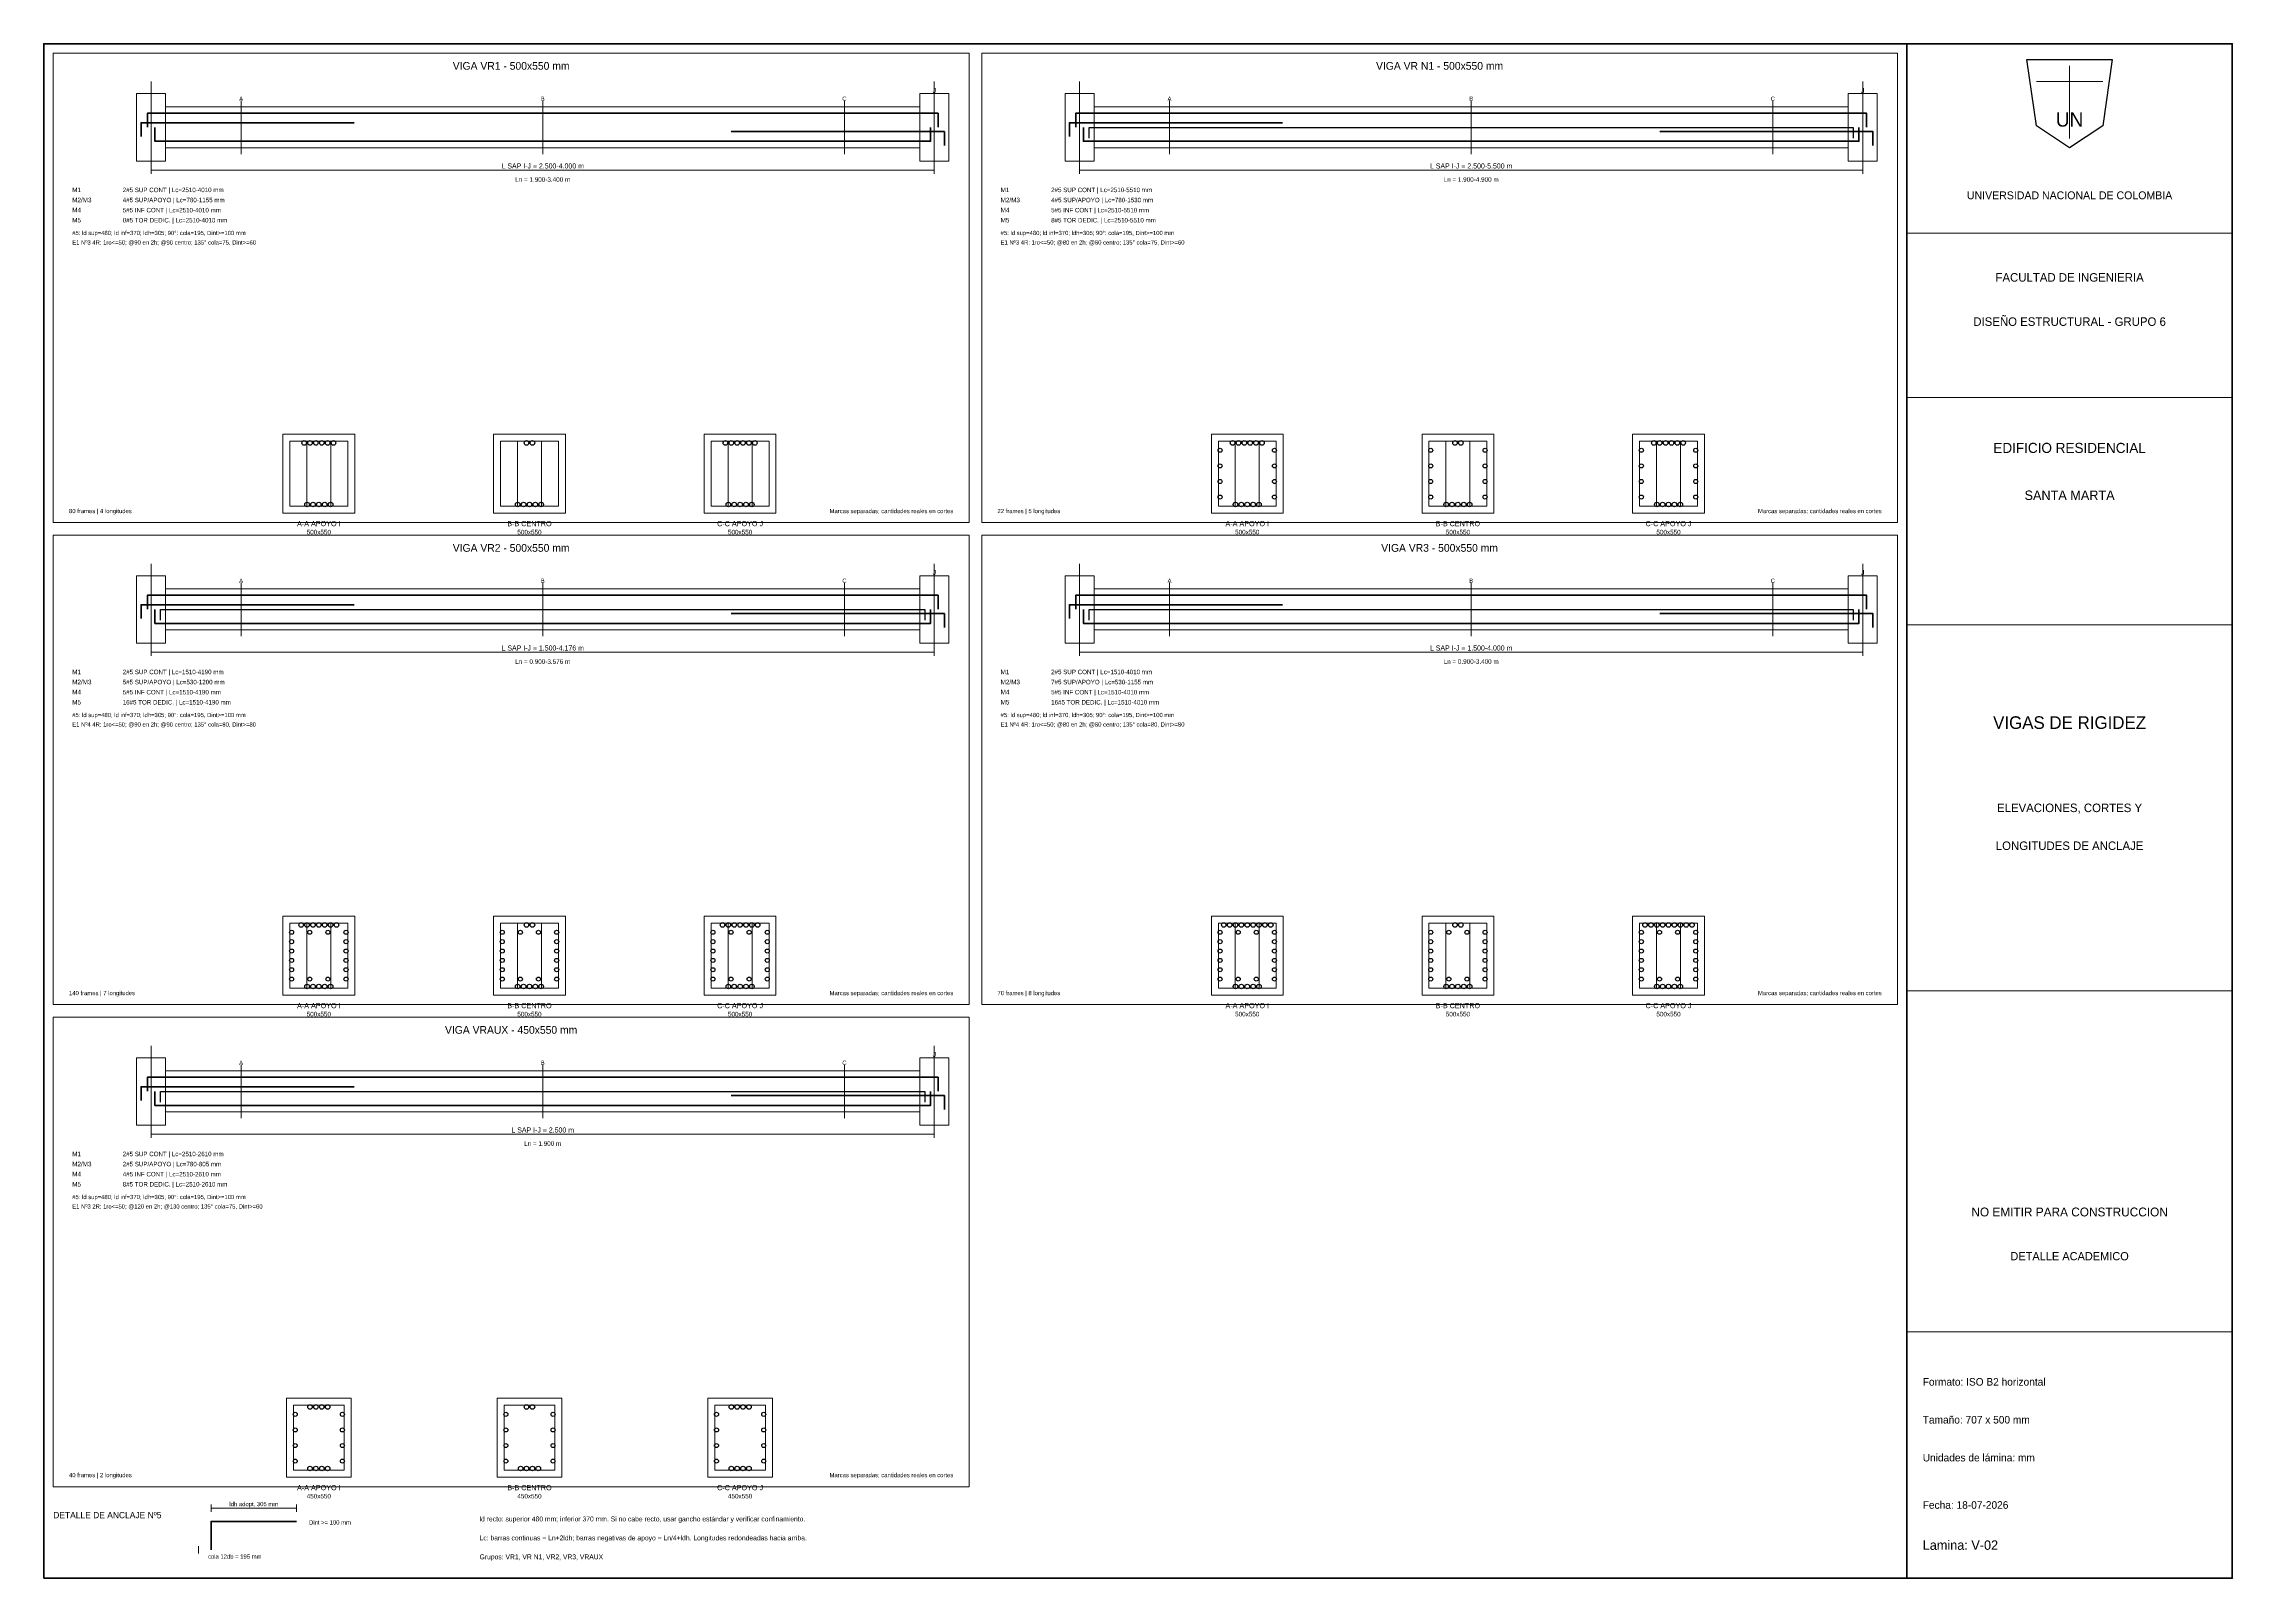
# Model space of a CAD drawing. Header units: millimetres. Extents: x 7 to 700, y 7 to 493.
import ezdxf
from ezdxf.enums import TextEntityAlignment as Align

# ---------------------------------------------------------------- set-up
doc = ezdxf.new("R2010")
doc.units = ezdxf.units.MM
for name, color, linetype in [('ALERTA', 1, 'Continuous'), ('APOYOS', 4, 'Continuous'), ('CONTORNO', 7, 'Continuous'), ('CORTE', 7, 'Continuous'), ('COTAS', 3, 'Continuous'), ('EJES', 8, 'Continuous'), ('ESTRIBOS', 7, 'Continuous'), ('GUIA', 9, 'Continuous'), ('M1_SUP_CONT', 5, 'Continuous'), ('M2_SUP_IZQ', 2, 'Continuous'), ('M3_SUP_DER', 2, 'Continuous'), ('M4_INF_CONT', 1, 'Continuous'), ('M5_TORSION', 30, 'Continuous'), ('MARCO', 7, 'Continuous'), ('ROTULO', 7, 'Continuous'), ('TEXTO', 7, 'Continuous'), ('TITULO', 6, 'Continuous')]:
    doc.layers.add(name, color=color, linetype=linetype)

msp = doc.modelspace()

# ---------------------------------------------------------------- linework, layer by layer
at = {"layer": 'APOYOS', "color": 4, "lineweight": 18}
for points in [[(36.4, 455.8), (45.6, 455.8), (45.6, 477.2), (36.4, 477.2)], [(284.4, 455.8), (293.6, 455.8), (293.6, 477.2), (284.4, 477.2)], [(330.4, 455.8), (339.6, 455.8), (339.6, 477.2), (330.4, 477.2)], [(578.4, 455.8), (587.6, 455.8), (587.6, 477.2), (578.4, 477.2)], [(36.4, 303.13), (45.6, 303.13), (45.6, 324.53), (36.4, 324.53)], [(284.4, 303.13), (293.6, 303.13), (293.6, 324.53), (284.4, 324.53)], [(330.4, 303.13), (339.6, 303.13), (339.6, 324.53), (330.4, 324.53)], [(578.4, 303.13), (587.6, 303.13), (587.6, 324.53), (578.4, 324.53)], [(36.4, 150.47), (45.6, 150.47), (45.6, 171.87), (36.4, 171.87)], [(284.4, 150.47), (293.6, 150.47), (293.6, 171.87), (284.4, 171.87)]]:
    msp.add_lwpolyline(points, close=True, dxfattribs=at)
at = {"layer": 'CONTORNO', "color": 7, "lineweight": 18}
for points in [[(45.6, 460), (284.4, 460), (284.4, 473), (45.6, 473)], [(339.6, 460), (578.4, 460), (578.4, 473), (339.6, 473)], [(45.6, 307.33), (284.4, 307.33), (284.4, 320.33), (45.6, 320.33)], [(339.6, 307.33), (578.4, 307.33), (578.4, 320.33), (339.6, 320.33)], [(45.6, 154.67), (284.4, 154.67), (284.4, 167.67), (45.6, 167.67)]]:
    msp.add_lwpolyline(points, close=True, dxfattribs=at)
at = {"layer": 'CORTE', "color": 7, "lineweight": 9}
for p, q in [((69.48, 458), (69.48, 475)), ((165, 458), (165, 475)), ((260.52, 458), (260.52, 475)), ((363.48, 458), (363.48, 475)), ((459, 458), (459, 475)), ((554.52, 458), (554.52, 475)), ((69.48, 305.33), (69.48, 322.33)), ((165, 305.33), (165, 322.33)), ((260.52, 305.33), (260.52, 322.33)), ((363.48, 305.33), (363.48, 322.33)), ((459, 305.33), (459, 322.33)), ((554.52, 305.33), (554.52, 322.33)), ((69.48, 152.67), (69.48, 169.67)), ((165, 152.67), (165, 169.67)), ((260.52, 152.67), (260.52, 169.67))]:
    msp.add_line(p, q, dxfattribs=at)
at = {"layer": 'CORTE', "color": 7, "lineweight": 20}
for points in [[(82.74, 344.33), (105.46, 344.33), (105.46, 369.33), (82.74, 369.33)], [(149.44, 344.33), (172.16, 344.33), (172.16, 369.33), (149.44, 369.33)], [(216.14, 344.33), (238.86, 344.33), (238.86, 369.33), (216.14, 369.33)], [(376.74, 344.33), (399.46, 344.33), (399.46, 369.33), (376.74, 369.33)], [(443.44, 344.33), (466.16, 344.33), (466.16, 369.33), (443.44, 369.33)], [(510.14, 344.33), (532.86, 344.33), (532.86, 369.33), (510.14, 369.33)], [(82.74, 191.67), (105.46, 191.67), (105.46, 216.67), (82.74, 216.67)], [(149.44, 191.67), (172.16, 191.67), (172.16, 216.67), (149.44, 216.67)], [(216.14, 191.67), (238.86, 191.67), (238.86, 216.67), (216.14, 216.67)], [(376.74, 191.67), (399.46, 191.67), (399.46, 216.67), (376.74, 216.67)], [(443.44, 191.67), (466.16, 191.67), (466.16, 216.67), (443.44, 216.67)], [(510.14, 191.67), (532.86, 191.67), (532.86, 216.67), (510.14, 216.67)], [(83.87, 39), (104.33, 39), (104.33, 64), (83.87, 64)], [(150.57, 39), (171.03, 39), (171.03, 64), (150.57, 64)], [(217.27, 39), (237.73, 39), (237.73, 64), (217.27, 64)]]:
    msp.add_lwpolyline(points, close=True, dxfattribs=at)
at = {"layer": 'COTAS', "color": 3, "lineweight": 15}
for p, q in [((41, 451.8), (41, 454.2)), ((41, 453), (289, 453)), ((289, 451.8), (289, 454.2)), ((335, 451.8), (335, 454.2)), ((335, 453), (583, 453)), ((583, 451.8), (583, 454.2)), ((41, 299.13), (41, 301.53)), ((41, 300.33), (289, 300.33)), ((289, 299.13), (289, 301.53)), ((335, 299.13), (335, 301.53)), ((335, 300.33), (583, 300.33)), ((583, 299.13), (583, 301.53)), ((41, 146.47), (41, 148.87)), ((41, 147.67), (289, 147.67)), ((289, 146.47), (289, 148.87))]:
    msp.add_line(p, q, dxfattribs=at)
at = {"layer": 'COTAS', "color": 5, "lineweight": 15}
for p, q in [((60, 28), (60, 30.4)), ((60, 29.2), (87, 29.2)), ((87, 28), (87, 30.4)), ((56, 14.8), (56, 17.2)), ((56, 14.8), (56, 17.2)), ((56, 16), (56, 16))]:
    msp.add_line(p, q, dxfattribs=at)
at = {"layer": 'EJES', "color": 8, "lineweight": 9}
for p, q in [((41, 454), (41, 481)), ((289, 454), (289, 481)), ((335, 454), (335, 481)), ((583, 454), (583, 481)), ((41, 301.33), (41, 328.33)), ((289, 301.33), (289, 328.33)), ((335, 301.33), (335, 328.33)), ((583, 301.33), (583, 328.33)), ((41, 148.67), (41, 175.67)), ((289, 148.67), (289, 175.67))]:
    msp.add_line(p, q, dxfattribs=at)
at = {"layer": 'ESTRIBOS', "color": 7, "lineweight": 15}
for p, q in [((90.31, 346.53), (90.31, 367.13)), ((97.89, 346.53), (97.89, 367.13)), ((157.01, 346.53), (157.01, 367.13)), ((164.59, 346.53), (164.59, 367.13)), ((223.71, 346.53), (223.71, 367.13)), ((231.29, 346.53), (231.29, 367.13)), ((384.31, 346.53), (384.31, 367.13)), ((391.89, 346.53), (391.89, 367.13)), ((451.01, 346.53), (451.01, 367.13)), ((458.59, 346.53), (458.59, 367.13)), ((517.71, 346.53), (517.71, 367.13)), ((525.29, 346.53), (525.29, 367.13)), ((90.31, 193.87), (90.31, 214.47)), ((97.89, 193.87), (97.89, 214.47)), ((157.01, 193.87), (157.01, 214.47)), ((164.59, 193.87), (164.59, 214.47)), ((223.71, 193.87), (223.71, 214.47)), ((231.29, 193.87), (231.29, 214.47)), ((384.31, 193.87), (384.31, 214.47)), ((391.89, 193.87), (391.89, 214.47)), ((451.01, 193.87), (451.01, 214.47)), ((458.59, 193.87), (458.59, 214.47)), ((517.71, 193.87), (517.71, 214.47)), ((525.29, 193.87), (525.29, 214.47))]:
    msp.add_line(p, q, dxfattribs=at)
at = {"layer": 'ESTRIBOS', "color": 7, "lineweight": 18}
for points in [[(84.94, 346.53), (103.26, 346.53), (103.26, 367.13), (84.94, 367.13)], [(151.64, 346.53), (169.96, 346.53), (169.96, 367.13), (151.64, 367.13)], [(218.34, 346.53), (236.66, 346.53), (236.66, 367.13), (218.34, 367.13)], [(378.94, 346.53), (397.26, 346.53), (397.26, 367.13), (378.94, 367.13)], [(445.64, 346.53), (463.96, 346.53), (463.96, 367.13), (445.64, 367.13)], [(512.34, 346.53), (530.66, 346.53), (530.66, 367.13), (512.34, 367.13)], [(84.94, 193.87), (103.26, 193.87), (103.26, 214.47), (84.94, 214.47)], [(151.64, 193.87), (169.96, 193.87), (169.96, 214.47), (151.64, 214.47)], [(218.34, 193.87), (236.66, 193.87), (236.66, 214.47), (218.34, 214.47)], [(378.94, 193.87), (397.26, 193.87), (397.26, 214.47), (378.94, 214.47)], [(445.64, 193.87), (463.96, 193.87), (463.96, 214.47), (445.64, 214.47)], [(512.34, 193.87), (530.66, 193.87), (530.66, 214.47), (512.34, 214.47)], [(86.07, 41.2), (102.13, 41.2), (102.13, 61.8), (86.07, 61.8)], [(152.77, 41.2), (168.83, 41.2), (168.83, 61.8), (152.77, 61.8)], [(219.47, 41.2), (235.53, 41.2), (235.53, 61.8), (219.47, 61.8)]]:
    msp.add_lwpolyline(points, close=True, dxfattribs=at)
at = {"layer": 'GUIA', "color": 9, "lineweight": 9}
for points in [[(10, 341.33), (300, 341.33), (300, 490), (10, 490)], [(304, 341.33), (594, 341.33), (594, 490), (304, 490)], [(10, 188.67), (300, 188.67), (300, 337.33), (10, 337.33)], [(304, 188.67), (594, 188.67), (594, 337.33), (304, 337.33)], [(10, 36), (300, 36), (300, 184.67), (10, 184.67)]]:
    msp.add_lwpolyline(points, close=True, dxfattribs=at)
at = {"layer": 'M1_SUP_CONT', "color": 5, "lineweight": 35}
for points in [[(39.8, 466.6), (39.8, 471), (290.2, 471), (290.2, 466.6)], [(333.8, 466.6), (333.8, 471), (584.2, 471), (584.2, 466.6)], [(39.8, 313.93), (39.8, 318.33), (290.2, 318.33), (290.2, 313.93)], [(333.8, 313.93), (333.8, 318.33), (584.2, 318.33), (584.2, 313.93)], [(39.8, 161.27), (39.8, 165.67), (290.2, 165.67), (290.2, 161.27)], [(60, 16), (60, 25), (87, 25)]]:
    msp.add_lwpolyline(points, dxfattribs=at)
at = {"layer": 'M1_SUP_CONT', "color": 5}
for centre in [(89.45, 366.58), (91.31, 366.58), (93.17, 366.58), (95.03, 366.58), (96.89, 366.58), (98.75, 366.58), (159.87, 366.58), (161.73, 366.58), (222.85, 366.58), (224.71, 366.58), (226.57, 366.58), (228.43, 366.58), (230.29, 366.58), (232.15, 366.58), (383.45, 366.58), (385.31, 366.58), (387.17, 366.58), (389.03, 366.58), (390.89, 366.58), (392.75, 366.58), (453.87, 366.58), (455.73, 366.58), (516.85, 366.58), (518.71, 366.58), (520.57, 366.58), (522.43, 366.58), (524.29, 366.58), (526.15, 366.58), (88.52, 213.91), (90.38, 213.91), (92.24, 213.91), (94.1, 213.91), (95.96, 213.91), (97.82, 213.91), (99.68, 213.91), (159.87, 213.91), (161.73, 213.91), (221.92, 213.91), (223.78, 213.91), (225.64, 213.91), (227.5, 213.91), (229.36, 213.91), (231.22, 213.91), (233.08, 213.91), (380.66, 213.91), (382.52, 213.91), (384.38, 213.91), (386.24, 213.91), (388.1, 213.91), (389.96, 213.91), (391.82, 213.91), (393.68, 213.91), (395.54, 213.91), (453.87, 213.91), (455.73, 213.91), (514.06, 213.91), (515.92, 213.91), (517.78, 213.91), (519.64, 213.91), (521.5, 213.91), (523.36, 213.91), (525.22, 213.91), (527.08, 213.91), (528.94, 213.91), (91.31, 61.24), (93.17, 61.24), (95.03, 61.24), (96.89, 61.24), (159.87, 61.24), (161.73, 61.24), (224.71, 61.24), (226.57, 61.24), (228.43, 61.24), (230.29, 61.24)]:
    msp.add_circle(centre, 0.72, dxfattribs=at)
at = {"layer": 'M2_SUP_IZQ', "color": 2, "lineweight": 35}
for points in [[(37.8, 463.6), (37.8, 468), (105.3, 468)], [(331.8, 463.6), (331.8, 468), (399.3, 468)], [(37.8, 310.93), (37.8, 315.33), (105.3, 315.33)], [(331.8, 310.93), (331.8, 315.33), (399.3, 315.33)], [(37.8, 158.27), (37.8, 162.67), (105.3, 162.67)]]:
    msp.add_lwpolyline(points, dxfattribs=at)
at = {"layer": 'M3_SUP_DER', "color": 2, "lineweight": 35}
for points in [[(224.7, 465.2), (292.2, 465.2), (292.2, 460.8)], [(518.7, 465.2), (586.2, 465.2), (586.2, 460.8)], [(224.7, 312.53), (292.2, 312.53), (292.2, 308.13)], [(518.7, 312.53), (586.2, 312.53), (586.2, 308.13)], [(224.7, 159.87), (292.2, 159.87), (292.2, 155.47)]]:
    msp.add_lwpolyline(points, dxfattribs=at)
at = {"layer": 'M4_INF_CONT', "color": 1, "lineweight": 35}
for points in [[(42.2, 466.5), (42.2, 462.1), (287.8, 462.1), (287.8, 466.5)], [(336.2, 466.5), (336.2, 462.1), (581.8, 462.1), (581.8, 466.5)], [(42.2, 313.83), (42.2, 309.43), (287.8, 309.43), (287.8, 313.83)], [(336.2, 313.83), (336.2, 309.43), (581.8, 309.43), (581.8, 313.83)], [(42.2, 161.17), (42.2, 156.77), (287.8, 156.77), (287.8, 161.17)]]:
    msp.add_lwpolyline(points, dxfattribs=at)
at = {"layer": 'M4_INF_CONT', "color": 1}
for centre in [(90.38, 347.09), (92.24, 347.09), (94.1, 347.09), (95.96, 347.09), (97.82, 347.09), (157.08, 347.09), (158.94, 347.09), (160.8, 347.09), (162.66, 347.09), (164.52, 347.09), (223.78, 347.09), (225.64, 347.09), (227.5, 347.09), (229.36, 347.09), (231.22, 347.09), (384.38, 347.09), (386.24, 347.09), (388.1, 347.09), (389.96, 347.09), (391.82, 347.09), (451.08, 347.09), (452.94, 347.09), (454.8, 347.09), (456.66, 347.09), (458.52, 347.09), (517.78, 347.09), (519.64, 347.09), (521.5, 347.09), (523.36, 347.09), (525.22, 347.09), (90.38, 194.42), (92.24, 194.42), (94.1, 194.42), (95.96, 194.42), (97.82, 194.42), (157.08, 194.42), (158.94, 194.42), (160.8, 194.42), (162.66, 194.42), (164.52, 194.42), (223.78, 194.42), (225.64, 194.42), (227.5, 194.42), (229.36, 194.42), (231.22, 194.42), (384.38, 194.42), (386.24, 194.42), (388.1, 194.42), (389.96, 194.42), (391.82, 194.42), (451.08, 194.42), (452.94, 194.42), (454.8, 194.42), (456.66, 194.42), (458.52, 194.42), (517.78, 194.42), (519.64, 194.42), (521.5, 194.42), (523.36, 194.42), (525.22, 194.42), (91.31, 41.76), (93.17, 41.76), (95.03, 41.76), (96.89, 41.76), (158.01, 41.76), (159.87, 41.76), (161.73, 41.76), (163.59, 41.76), (224.71, 41.76), (226.57, 41.76), (228.43, 41.76), (230.29, 41.76)]:
    msp.add_circle(centre, 0.72, dxfattribs=at)
at = {"layer": 'M5_TORSION', "color": 30, "lineweight": 30}
for points in [[(338, 463.1), (338, 466.5), (580, 466.5), (580, 463.1)], [(44, 310.43), (44, 313.83), (286, 313.83), (286, 310.43)], [(338, 310.43), (338, 313.83), (580, 313.83), (580, 310.43)], [(44, 157.77), (44, 161.17), (286, 161.17), (286, 157.77)]]:
    msp.add_lwpolyline(points, dxfattribs=at)
at = {"layer": 'M5_TORSION', "color": 30}
for centre in [(379.49, 364.24), (396.71, 364.24), (446.19, 364.24), (463.41, 364.24), (512.89, 364.24), (530.11, 364.24), (379.49, 359.3), (379.49, 354.36), (396.71, 359.3), (396.71, 354.36), (446.19, 359.3), (446.19, 354.36), (463.41, 359.3), (463.41, 354.36), (512.89, 359.3), (512.89, 354.36), (530.11, 359.3), (530.11, 354.36), (379.49, 349.42), (396.71, 349.42), (446.19, 349.42), (463.41, 349.42), (512.89, 349.42), (530.11, 349.42), (85.49, 211.58), (85.49, 208.61), (91.23, 211.58), (96.97, 211.58), (102.71, 211.58), (102.71, 208.61), (152.19, 211.58), (152.19, 208.61), (157.93, 211.58), (163.67, 211.58), (169.41, 211.58), (169.41, 208.61), (218.89, 211.58), (218.89, 208.61), (224.63, 211.58), (230.37, 211.58), (236.11, 211.58), (236.11, 208.61), (379.49, 211.58), (379.49, 208.61), (385.23, 211.58), (390.97, 211.58), (396.71, 211.58), (396.71, 208.61), (446.19, 211.58), (446.19, 208.61), (451.93, 211.58), (457.67, 211.58), (463.41, 211.58), (463.41, 208.61), (512.89, 211.58), (512.89, 208.61), (518.63, 211.58), (524.37, 211.58), (530.11, 211.58), (530.11, 208.61), (85.49, 205.65), (85.49, 202.68), (102.71, 205.65), (102.71, 202.68), (152.19, 205.65), (152.19, 202.68), (169.41, 205.65), (169.41, 202.68), (218.89, 205.65), (218.89, 202.68), (236.11, 205.65), (236.11, 202.68), (379.49, 205.65), (379.49, 202.68), (396.71, 205.65), (396.71, 202.68), (446.19, 205.65), (446.19, 202.68), (463.41, 205.65), (463.41, 202.68), (512.89, 205.65), (512.89, 202.68), (530.11, 205.65), (530.11, 202.68), (85.49, 199.72), (85.49, 196.76), (91.23, 196.76), (96.97, 196.76), (102.71, 199.72), (102.71, 196.76), (152.19, 199.72), (152.19, 196.76), (157.93, 196.76), (163.67, 196.76), (169.41, 199.72), (169.41, 196.76), (218.89, 199.72), (218.89, 196.76), (224.63, 196.76), (230.37, 196.76), (236.11, 199.72), (236.11, 196.76), (379.49, 199.72), (379.49, 196.76), (385.23, 196.76), (390.97, 196.76), (396.71, 199.72), (396.71, 196.76), (446.19, 199.72), (446.19, 196.76), (451.93, 196.76), (457.67, 196.76), (463.41, 199.72), (463.41, 196.76), (512.89, 199.72), (512.89, 196.76), (518.63, 196.76), (524.37, 196.76), (530.11, 199.72), (530.11, 196.76), (86.63, 58.91), (101.57, 58.91), (153.33, 58.91), (168.27, 58.91), (220.03, 58.91), (234.97, 58.91), (86.63, 53.97), (86.63, 49.03), (101.57, 53.97), (101.57, 49.03), (153.33, 53.97), (153.33, 49.03), (168.27, 53.97), (168.27, 49.03), (220.03, 53.97), (220.03, 49.03), (234.97, 53.97), (234.97, 49.03), (86.63, 44.09), (101.57, 44.09), (153.33, 44.09), (168.27, 44.09), (220.03, 44.09), (234.97, 44.09)]:
    msp.add_circle(centre, 0.64, dxfattribs=at)
at = {"layer": 'MARCO', "color": 7, "lineweight": 35}
msp.add_line((597, 7), (597, 493), dxfattribs=at)
for points in [[(7, 7), (700, 7), (700, 493), (7, 493)], [(597, 7), (700, 7), (700, 493), (597, 493)]]:
    msp.add_lwpolyline(points, close=True, dxfattribs=at)
at = {"layer": 'ROTULO', "color": 7, "lineweight": 18}
for p, q in [((648.5, 486), (648.5, 463)), ((638, 481), (659, 481)), ((597, 433), (700, 433)), ((597, 381), (700, 381)), ((597, 309), (700, 309)), ((597, 193), (700, 193)), ((597, 85), (700, 85))]:
    msp.add_line(p, q, dxfattribs=at)
at = {"layer": 'ROTULO', "color": 7, "lineweight": 25}
msp.add_lwpolyline([(635, 488), (662, 488), (659, 467), (648.5, 460), (638, 467)], close=True, dxfattribs=at)

# ---------------------------------------------------------------- texts
at = {"layer": 'ALERTA', "color": 1}
for s, height, p in [('NO EMITIR PARA CONSTRUCCION', 2.8, (648.5, 123)), ('DETALLE ACADEMICO', 2.6, (648.5, 109))]:
    msp.add_text(s, height=height, dxfattribs=at).set_placement(p, align=Align.MIDDLE_CENTER)
at = {"layer": 'CORTE', "color": 7}
for s, p in [('A', (69.48, 475.6)), ('B', (165, 475.6)), ('C', (260.52, 475.6)), ('A', (363.48, 475.6)), ('B', (459, 475.6)), ('C', (554.52, 475.6)), ('A', (69.48, 322.93)), ('B', (165, 322.93)), ('C', (260.52, 322.93)), ('A', (363.48, 322.93)), ('B', (459, 322.93)), ('C', (554.52, 322.93)), ('A', (69.48, 170.27)), ('B', (165, 170.27)), ('C', (260.52, 170.27))]:
    msp.add_text(s, height=1.35, dxfattribs=at).set_placement(p, align=Align.MIDDLE_CENTER)
at = {"layer": 'COTAS', "color": 3}
for s, p in [('L SAP I-J = 2.500-4.000 m', (165, 454.3)), ('L SAP I-J = 2.500-5.500 m', (459, 454.3)), ('L SAP I-J = 1.500-4.176 m', (165, 301.63)), ('L SAP I-J = 1.500-4.000 m', (459, 301.63)), ('L SAP I-J = 2.500 m', (165, 148.97))]:
    msp.add_text(s, height=1.6, dxfattribs=at).set_placement(p, align=Align.MIDDLE_CENTER)
at = {"layer": 'COTAS', "color": 5}
msp.add_text('ldh adopt. 305 mm', height=1.35, dxfattribs=at).set_placement((73.5, 30.5), align=Align.MIDDLE_CENTER)
at = {"layer": 'EJES', "color": 8}
for s, p in [('I', (41, 478.2)), ('J', (289, 478.2)), ('I', (335, 478.2)), ('J', (583, 478.2)), ('I', (41, 325.53)), ('J', (289, 325.53)), ('I', (335, 325.53)), ('J', (583, 325.53)), ('I', (41, 172.87)), ('J', (289, 172.87))]:
    msp.add_text(s, height=1.6, dxfattribs=at).set_placement(p, align=Align.MIDDLE_CENTER)
at = {"layer": 'ROTULO', "color": 7}
for s, height, p in [('UN', 4.5, (648.5, 469)), ('UNIVERSIDAD NACIONAL DE COLOMBIA', 2.5, (648.5, 445)), ('FACULTAD DE INGENIERIA', 2.7, (648.5, 419)), ('DISEÑO ESTRUCTURAL - GRUPO 6', 2.7, (648.5, 405)), ('EDIFICIO RESIDENCIAL', 3.2, (648.5, 365)), ('SANTA MARTA', 3, (648.5, 350)), ('VIGAS DE RIGIDEZ', 4, (648.5, 278)), ('ELEVACIONES, CORTES Y', 2.7, (648.5, 251)), ('LONGITUDES DE ANCLAJE', 2.7, (648.5, 239))]:
    msp.add_text(s, height=height, dxfattribs=at).set_placement(p, align=Align.MIDDLE_CENTER)
for s, height, p in [('Formato: ISO B2 horizontal', 2.4, (602, 68)), ('Tamaño: 707 x 500 mm', 2.4, (602, 56)), ('Unidades de lámina: mm', 2.4, (602, 44)), ('Fecha: 18-07-2026', 2.4, (602, 29)), ('Lamina: V-02', 3, (602, 16))]:
    msp.add_text(s, height=height, dxfattribs=at).set_placement(p)
at = {"layer": 'TEXTO', "color": 7}
for s, height, p in [('Ln = 1.900-3.400 m', 1.45, (165, 450)), ('Ln = 1.900-4.900 m', 1.45, (459, 450)), ('A-A APOYO I', 1.65, (94.1, 341.03)), ('B-B CENTRO', 1.65, (160.8, 341.03)), ('C-C APOYO J', 1.65, (227.5, 341.03)), ('A-A APOYO I', 1.65, (388.1, 341.03)), ('B-B CENTRO', 1.65, (454.8, 341.03)), ('C-C APOYO J', 1.65, (521.5, 341.03)), ('500x550', 1.45, (94.1, 338.33)), ('500x550', 1.45, (160.8, 338.33)), ('500x550', 1.45, (227.5, 338.33)), ('500x550', 1.45, (388.1, 338.33)), ('500x550', 1.45, (454.8, 338.33)), ('500x550', 1.45, (521.5, 338.33)), ('Ln = 0.900-3.576 m', 1.45, (165, 297.33)), ('Ln = 0.900-3.400 m', 1.45, (459, 297.33)), ('A-A APOYO I', 1.65, (94.1, 188.37)), ('B-B CENTRO', 1.65, (160.8, 188.37)), ('C-C APOYO J', 1.65, (227.5, 188.37)), ('A-A APOYO I', 1.65, (388.1, 188.37)), ('B-B CENTRO', 1.65, (454.8, 188.37)), ('C-C APOYO J', 1.65, (521.5, 188.37)), ('500x550', 1.45, (94.1, 185.67)), ('500x550', 1.45, (160.8, 185.67)), ('500x550', 1.45, (227.5, 185.67)), ('500x550', 1.45, (388.1, 185.67)), ('500x550', 1.45, (454.8, 185.67)), ('500x550', 1.45, (521.5, 185.67)), ('Ln = 1.900 m', 1.45, (165, 144.67)), ('A-A APOYO I', 1.65, (94.1, 35.7)), ('B-B CENTRO', 1.65, (160.8, 35.7)), ('C-C APOYO J', 1.65, (227.5, 35.7)), ('450x550', 1.45, (94.1, 33)), ('450x550', 1.45, (160.8, 33)), ('450x550', 1.45, (227.5, 33))]:
    msp.add_text(s, height=height, dxfattribs=at).set_placement(p, align=Align.MIDDLE_CENTER)
at = {"layer": 'TEXTO', "color": 5}
for s, height, p in [('M1', 1.45, (16, 446)), ('2#5 SUP CONT | Lc=2510-4010 mm', 1.42, (32, 446)), ('M1', 1.45, (310, 446)), ('2#5 SUP CONT | Lc=2510-5510 mm', 1.42, (326, 446)), ('M1', 1.45, (16, 293.33)), ('2#5 SUP CONT | Lc=1510-4190 mm', 1.42, (32, 293.33)), ('M1', 1.45, (310, 293.33)), ('2#5 SUP CONT | Lc=1510-4010 mm', 1.42, (326, 293.33)), ('M1', 1.45, (16, 140.67)), ('2#5 SUP CONT | Lc=2510-2610 mm', 1.42, (32, 140.67)), ('Dint >= 100 mm', 1.35, (91, 24)), ('cola 12db = 195 mm', 1.35, (59, 13.2))]:
    msp.add_text(s, height=height, dxfattribs=at).set_placement(p)
at = {"layer": 'TEXTO', "color": 2}
for s, height, p in [('M2/M3', 1.45, (16, 442.8)), ('4#5 SUP/APOYO | Lc=780-1155 mm', 1.42, (32, 442.8)), ('M2/M3', 1.45, (310, 442.8)), ('4#5 SUP/APOYO | Lc=780-1530 mm', 1.42, (326, 442.8)), ('M2/M3', 1.45, (16, 290.13)), ('5#5 SUP/APOYO | Lc=530-1200 mm', 1.42, (32, 290.13)), ('M2/M3', 1.45, (310, 290.13)), ('7#5 SUP/APOYO | Lc=530-1155 mm', 1.42, (326, 290.13)), ('M2/M3', 1.45, (16, 137.47)), ('2#5 SUP/APOYO | Lc=780-805 mm', 1.42, (32, 137.47))]:
    msp.add_text(s, height=height, dxfattribs=at).set_placement(p)
at = {"layer": 'TEXTO', "color": 1}
for s, height, p in [('M4', 1.45, (16, 439.6)), ('5#5 INF CONT | Lc=2510-4010 mm', 1.42, (32, 439.6)), ('M4', 1.45, (310, 439.6)), ('5#5 INF CONT | Lc=2510-5510 mm', 1.42, (326, 439.6)), ('M4', 1.45, (16, 286.93)), ('5#5 INF CONT | Lc=1510-4190 mm', 1.42, (32, 286.93)), ('M4', 1.45, (310, 286.93)), ('5#5 INF CONT | Lc=1510-4010 mm', 1.42, (326, 286.93)), ('M4', 1.45, (16, 134.27)), ('4#5 INF CONT | Lc=2510-2610 mm', 1.42, (32, 134.27))]:
    msp.add_text(s, height=height, dxfattribs=at).set_placement(p)
at = {"layer": 'TEXTO', "color": 30}
for s, height, p in [('M5', 1.45, (16, 436.4)), ('0#5 TOR DEDIC. | Lc=2510-4010 mm', 1.42, (32, 436.4)), ('M5', 1.45, (310, 436.4)), ('8#5 TOR DEDIC. | Lc=2510-5510 mm', 1.42, (326, 436.4)), ('M5', 1.45, (16, 283.73)), ('16#5 TOR DEDIC. | Lc=1510-4190 mm', 1.42, (32, 283.73)), ('M5', 1.45, (310, 283.73)), ('16#5 TOR DEDIC. | Lc=1510-4010 mm', 1.42, (326, 283.73)), ('M5', 1.45, (16, 131.07)), ('8#5 TOR DEDIC. | Lc=2510-2610 mm', 1.42, (32, 131.07))]:
    msp.add_text(s, height=height, dxfattribs=at).set_placement(p)
at = {"layer": 'TEXTO', "color": 7}
for s, height, p in [('#5: ld sup=480; ld inf=370; ldh=305; 90°: cola=195, Dint>=100 mm', 1.35, (16, 432.4)), ('E1 Nº3 4R: 1ro<=50; @90 en 2h; @90 centro; 135° cola=75, Dint>=60', 1.35, (16, 429.4)), ('#5: ld sup=480; ld inf=370; ldh=305; 90°: cola=195, Dint>=100 mm', 1.35, (310, 432.4)), ('E1 Nº3 4R: 1ro<=50; @80 en 2h; @80 centro; 135° cola=75, Dint>=60', 1.35, (310, 429.4)), ('80 frames | 4 longitudes', 1.35, (15, 344.33)), ('22 frames | 5 longitudes', 1.35, (309, 344.33)), ('#5: ld sup=480; ld inf=370; ldh=305; 90°: cola=195, Dint>=100 mm', 1.35, (16, 279.73)), ('E1 Nº4 4R: 1ro<=50; @90 en 2h; @90 centro; 135° cola=80, Dint>=80', 1.35, (16, 276.73)), ('#5: ld sup=480; ld inf=370; ldh=305; 90°: cola=195, Dint>=100 mm', 1.35, (310, 279.73)), ('E1 Nº4 4R: 1ro<=50; @80 en 2h; @80 centro; 135° cola=80, Dint>=80', 1.35, (310, 276.73)), ('140 frames | 7 longitudes', 1.35, (15, 191.67)), ('70 frames | 8 longitudes', 1.35, (309, 191.67)), ('#5: ld sup=480; ld inf=370; ldh=305; 90°: cola=195, Dint>=100 mm', 1.35, (16, 127.07)), ('E1 Nº3 2R: 1ro<=50; @120 en 2h; @130 centro; 135° cola=75, Dint>=60', 1.35, (16, 124.07)), ('40 frames | 2 longitudes', 1.35, (15, 39)), ('ld recto: superior 480 mm; inferior 370 mm. Si no cabe recto, usar gancho estándar y verificar confinamiento.', 1.55, (145, 25)), ('Grupos: VR1, VR N1, VR2, VR3, VRAUX', 1.55, (145, 13)), ('Lc: barras continuas = Ln+2ldh; barras negativas de apoyo = Ln/4+ldh. Longitudes redondeadas hacia arriba.', 1.55, (145, 19))]:
    msp.add_text(s, height=height, dxfattribs=at).set_placement(p)
at = {"layer": 'TEXTO', "color": 3}
for p in [(295, 344.33), (589, 344.33), (295, 191.67), (589, 191.67), (295, 39)]:
    msp.add_text('Marcas separadas; cantidades reales en cortes', height=1.35, dxfattribs=at).set_placement(p, align=Align.RIGHT)
at = {"layer": 'TITULO', "color": 6}
for s, p in [('VIGA VR1 - 500x550 mm', (155, 486)), ('VIGA VR N1 - 500x550 mm', (449, 486)), ('VIGA VR2 - 500x550 mm', (155, 333.33)), ('VIGA VR3 - 500x550 mm', (449, 333.33)), ('VIGA VRAUX - 450x550 mm', (155, 180.67))]:
    msp.add_text(s, height=2.45, dxfattribs=at).set_placement(p, align=Align.MIDDLE_CENTER)
msp.add_text('DETALLE DE ANCLAJE Nº5', height=2, dxfattribs=at).set_placement((10, 26))

doc.saveas('drawing.dxf')
